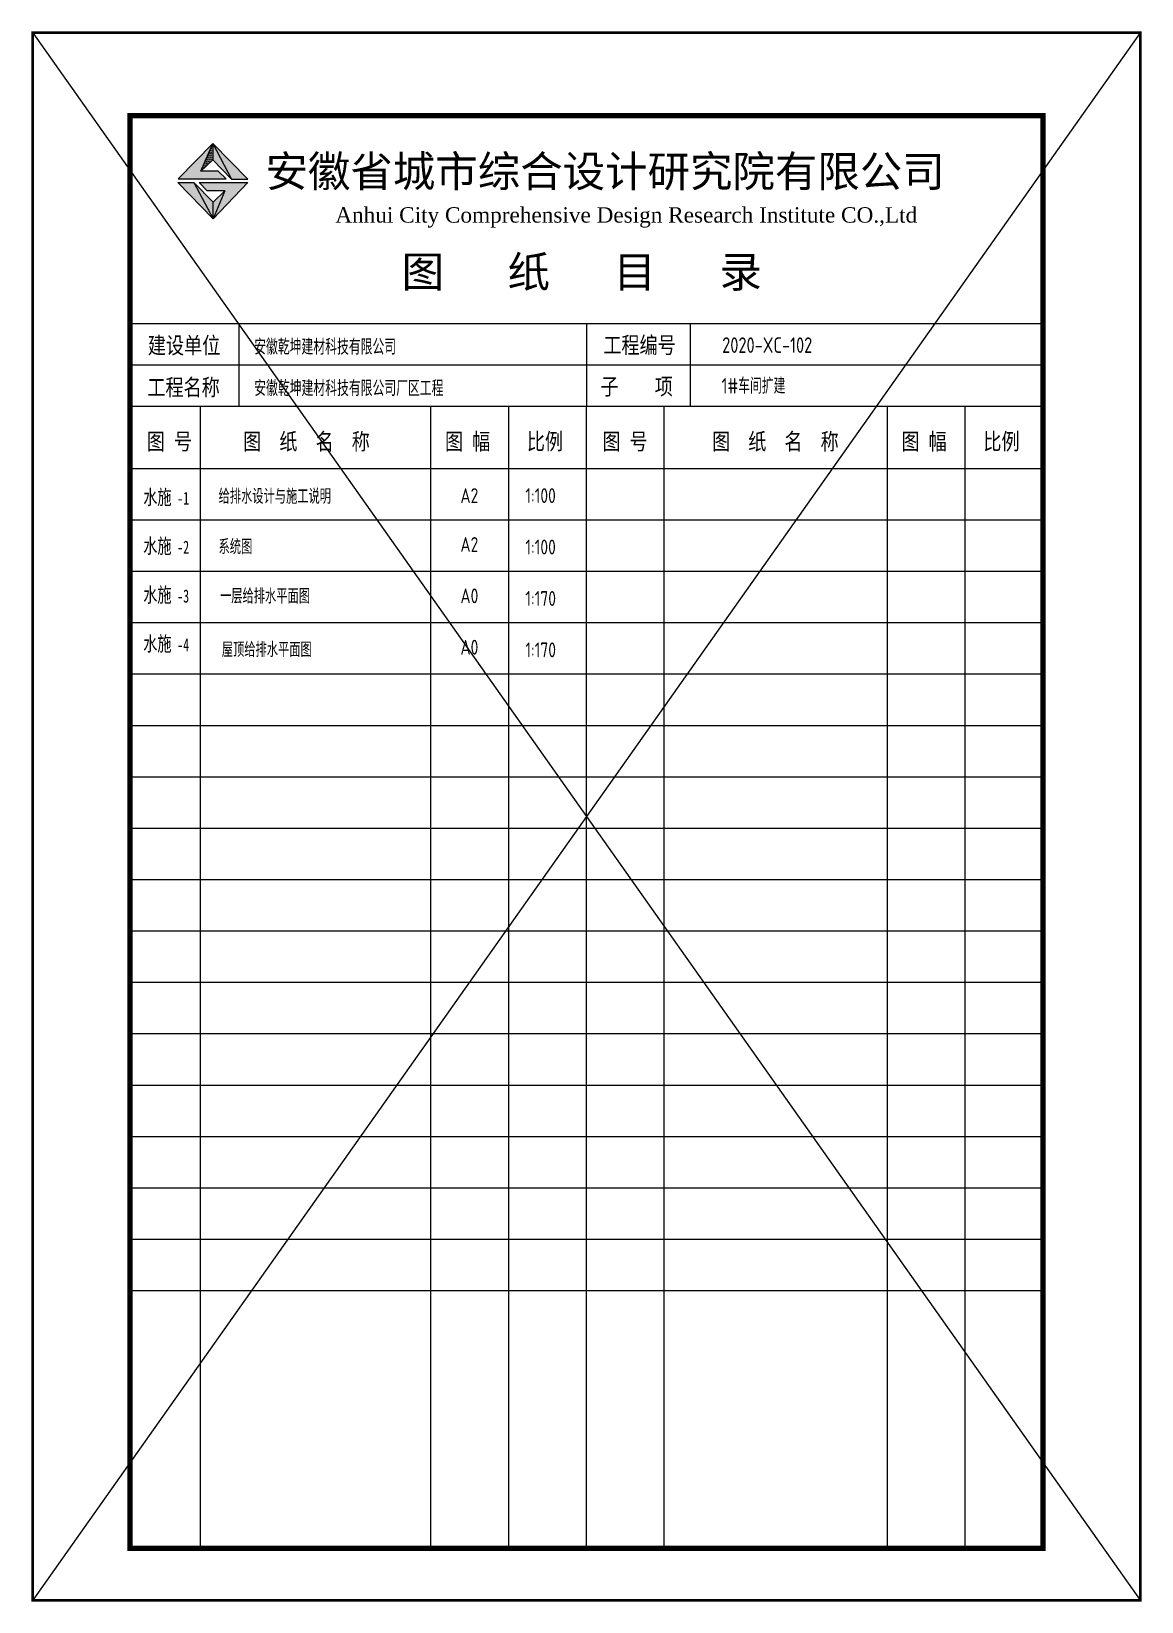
# Model space of a CAD drawing. Extents: x 4150464 to 4450492, y 483482 to 853422.
# Drawn here: x 4407623 to 4428655, y 823178 to 852902 of the extents above; entities that cross this region are included whole.
import ezdxf

# ---------------------------------------------------------------- set-up
doc = ezdxf.new("R2010")
doc.units = 0
doc.header["$LTSCALE"] = 1000
doc.header["$MEASUREMENT"] = 0
for name, color, linetype in [('A_DE_DETAIL_3', 144, 'Continuous'), ('DIM_消防', 3, 'Continuous'), ('layer 1', 7, 'Continuous'), ('PUB_TEXT', 7, 'Continuous')]:
    doc.layers.add(name, color=color, linetype=linetype)
doc.styles.add('-宋体', font='', dxfattribs={"width": 0.8})
doc.styles.add('_HZDX', font='atssdeng.shx', dxfattribs={"width": 0.8, "bigfont": 'atssdchn.shx'})
doc.styles.add('_SIMPLEX9', font='', dxfattribs={"width": 0.675})
doc.styles.add('GHF', font='times.ttf')
doc.styles.add('宋体', font='')
doc.styles.get('-宋体').set_extended_font_data('SimSun')
doc.styles.get('_SIMPLEX9').set_extended_font_data('SimSun')
doc.styles.get('宋体').set_extended_font_data('SimSun')
pattern_1 = [(0, (2232934.488, 1726721.254), (3.746846094, 7.493692189), [0, -7.493692189])]

msp = doc.modelspace()

# ---------------------------------------------------------------- texts
at = {"layer": 'layer 1', "style": '_HZDX', "width": 0.8}
for s, height, p in [('安徽乾坤建材科技有限公司', 294.78, (4411844, 846782)), ('2020-XC-102', 294.78, (4420709, 846816)), ('安徽乾坤建材科技有限公司厂区工程', 294.78, (4411845, 845998, -220)), ('1#车间扩建', 294.8, (4420697, 846044))]:
    msp.add_text(s, height=height, dxfattribs=at).set_placement(p)
at = {"layer": 'PUB_TEXT', "color": 11}
for s, height, style, p in [('安徽省城市综合设计研究院有限公司', 589.57, '宋体', (4412058, 849959)), ('Anhui City Comprehensive Design Research Institute CO.,Ltd', 291.32, 'GHF', (4413380, 849282)), ('图   纸   目   录', 589.57, '宋体', (4414636, 848056))]:
    msp.add_text(s, height=height, dxfattribs=dict(at, style=style)).set_placement(p)
at = {"layer": 'PUB_TEXT', "color": 11, "style": '-宋体', "width": 0.8}
for s, height, p in [('建设单位', 314.4, (4409830, 846801)), ('工程编号', 314.4, (4418457, 846807)), ('工程名称', 314.4, (4409820, 846008)), ('子    项', 314.4, (4418404, 846023)), ('图 号', 314.4, (4409811, 844983)), ('   图  纸  名  称', 314.44, (4411122, 844983)), ('图 幅', 314.4, (4415458, 844983)), ('比例', 314.4, (4417009, 844983)), ('图 号', 314.4, (4418441, 844983)), ('   图  纸  名  称', 314.44, (4420004, 844983)), ('图 幅', 314.4, (4424105, 844983)), ('比例', 314.4, (4425656, 844983))]:
    msp.add_text(s, height=height, dxfattribs=at).set_placement(p)
at = {"layer": 'PUB_TEXT'}
for s, height, style, width, p in [('水施', 280.3, '宋体', 0.7, (4409742, 843945)), ('-1', 246.6, '_SIMPLEX9', 0.675, (4410385, 843940)), ('给排水设计与施工说明', 280.3, '_HZDX', 0.8, (4411169, 843959)), ('A2', 280.3, '_HZDX', 0.8, (4415751, 843974)), ('1:100', 280.3, '_HZDX', 0.8, (4416981, 843974)), ('水施', 280.3, '宋体', 0.7, (4409742, 843021)), ('系统图', 280.3, '_HZDX', 0.8, (4411169, 843005)), ('A2', 280.3, '_HZDX', 0.8, (4415751, 843049)), ('1:100', 280.3, '_HZDX', 0.8, (4416981, 843001)), ('-2', 246.6, '_SIMPLEX9', 0.675, (4410385, 843015)), ('水施', 280.3, '宋体', 0.7, (4409742, 842096)), ('-3', 246.6, '_SIMPLEX9', 0.675, (4410385, 842090)), ('一层给排水平面图', 280.3, '_HZDX', 0.8, (4411197, 842071)), ('A0', 280.3, '_HZDX', 0.8, (4415751, 842077)), ('1:170', 280.3, '_HZDX', 0.8, (4416981, 842027)), ('水施', 280.3, '宋体', 0.7, (4409742, 841171)), ('-4', 246.6, '_SIMPLEX9', 0.675, (4410385, 841165)), ('屋顶给排水平面图', 280.3, '_HZDX', 0.8, (4411230, 841058, 0)), ('A0', 280.3, '_HZDX', 0.8, (4415751, 841104)), ('1:170', 280.3, '_HZDX', 0.8, (4416981, 841054))]:
    msp.add_text(s, height=height, dxfattribs=dict(at, style=style, width=width)).set_placement(p)

# ---------------------------------------------------------------- hatches: boundary and pattern name
msp.add_hatch(color=1).paths.add_polyline_path([(4410830, 850254), (4411058, 850782), (4410402, 850108), (4411315, 850108), (4411164, 850254)])
at = {"layer": 'A_DE_DETAIL_3'}
for color, points in [(41, [(4411416, 850105), (4411725, 850105), (4411058, 850782)]), (41, [(4410698, 850040), (4410395, 850040), (4411067, 849357)]), (1, [(4410802, 850042), (4410951, 849886), (4411289, 849886), (4411067, 849357), (4411726, 850042)])]:
    msp.add_hatch(color=color, dxfattribs=at).paths.add_polyline_path(points)
at = {"layer": 'PUB_TEXT'}
h = msp.add_hatch(dxfattribs=at)
h.set_pattern_fill('松散材料', color=256, scale=3.996636, style=0)
h.set_pattern_definition(pattern_1)
h.paths.add_polyline_path([(4411058, 850472), (4411058, 850782), (4410830, 850254)])
h = msp.add_hatch(dxfattribs=at)
h.set_pattern_fill('松散材料', color=256, scale=3.996636, style=0)
h.set_pattern_definition(pattern_1)
h.paths.add_polyline_path([(4411416, 850105), (4411058, 850782), (4411058, 850472)])
h = msp.add_hatch(dxfattribs=at)
h.set_pattern_fill('松散材料', color=256, scale=3.996636, style=0)
h.set_pattern_definition(pattern_1)
h.paths.add_polyline_path([(4410698, 850040), (4411067, 849357), (4411067, 849672)])
h.paths.add_polyline_path([(4411067, 849357), (4411289, 849886), (4411067, 849672)])

# ---------------------------------------------------------------- linework, layer by layer
for p, q in [((4410830, 850254), (4411058, 850782)), ((4411058, 850782), (4411416, 850105)), ((4411067, 849357), (4410395, 850040)), ((4410395, 850040), (4410698, 850040)), ((4410698, 850040), (4411067, 849357)), ((4410802, 850042), (4411726, 850042)), ((4410951, 849886), (4410802, 850042)), ((4411289, 849886), (4410951, 849886)), ((4411726, 850042), (4411067, 849357)), ((4411289, 849886), (4411067, 849357))]:
    msp.add_line(p, q)
at = {"layer": 'DIM_消防', "color": 0}
for p, q in [((4428630, 852877), (4407648, 823202)), ((4407648, 852877), (4428630, 823202))]:
    msp.add_line(p, q, dxfattribs=at)
at = {"layer": 'PUB_TEXT'}
for p, q in [((4411067, 849672), (4410698, 850040)), ((4411067, 849672), (4411289, 849886)), ((4411067, 849357), (4411067, 849672))]:
    msp.add_line(p, q, dxfattribs=at)
at = {"layer": 'PUB_TEXT', "color": 11}
for p, q in [((4409492, 847375), (4426786, 847375)), ((4411555, 847350), (4411555, 845803)), ((4418139, 847375), (4418139, 845803)), ((4420104, 847375), (4420104, 845803)), ((4409492, 846589), (4426786, 846589)), ((4426786, 845803), (4409492, 845803)), ((4410826, 824195), (4410826, 845803)), ((4415191, 824195), (4415191, 845803)), ((4416665, 824195), (4416665, 845803)), ((4418139, 824195), (4418139, 845803)), ((4419613, 824195), (4419613, 845803)), ((4423838, 824195), (4423838, 845803)), ((4425312, 824195), (4425312, 845803)), ((4426786, 844623), (4409492, 844623)), ((4426786, 844623), (4409492, 844623)), ((4426786, 843651), (4409492, 843651)), ((4418146, 843650), (4409492, 843650)), ((4418146, 843650), (4409492, 843650)), ((4418146, 843650), (4409492, 843650)), ((4418146, 843650), (4409492, 843650)), ((4426786, 842678), (4409492, 842678)), ((4426786, 841705), (4409492, 841705)), ((4426786, 840732), (4409492, 840732)), ((4426786, 839759), (4409492, 839759)), ((4426786, 838787), (4409492, 838787)), ((4426786, 837814), (4409492, 837814)), ((4426786, 836841), (4409492, 836841)), ((4426786, 835868), (4409492, 835868)), ((4426786, 834895), (4409492, 834895)), ((4426786, 833923), (4409492, 833923)), ((4426786, 832950), (4409492, 832950)), ((4426786, 831977), (4409492, 831977)), ((4426786, 831004), (4409492, 831004)), ((4426786, 830032), (4409492, 830032)), ((4426786, 829059), (4409492, 829059))]:
    msp.add_line(p, q, dxfattribs=at)
at = {"layer": 'PUB_TEXT', "color": 2, "const_width": 49.1}
msp.add_lwpolyline([(4407648, 852877), (4428630, 852877), (4428630, 823202), (4407648, 823202)], close=True, dxfattribs=at)
at = {"layer": 'PUB_TEXT', "color": 11, "const_width": 98.3}
msp.add_lwpolyline([(4409492, 824185), (4409492, 851305), (4426786, 851305), (4426786, 824185)], close=True, dxfattribs=at)
at = {"layer": 'PUB_TEXT'}
for points in [[(4411164, 850254), (4410830, 850254), (4411058, 850472), (4411416, 850105), (4411725, 850105), (4411058, 850782), (4410402, 850108), (4411315, 850108), (4411164, 850254)], [(4411058, 850782), (4411058, 850472)]]:
    msp.add_lwpolyline(points, dxfattribs=at)

msp.set_redraw_order([(e.dxf.handle, doc.entitydb.next_handle()) for e in msp.query("TEXT MTEXT ATTDEF DIMENSION ARC_DIMENSION")])  # texts and dimensions are drawn at this point

doc.saveas('drawing.dxf')
